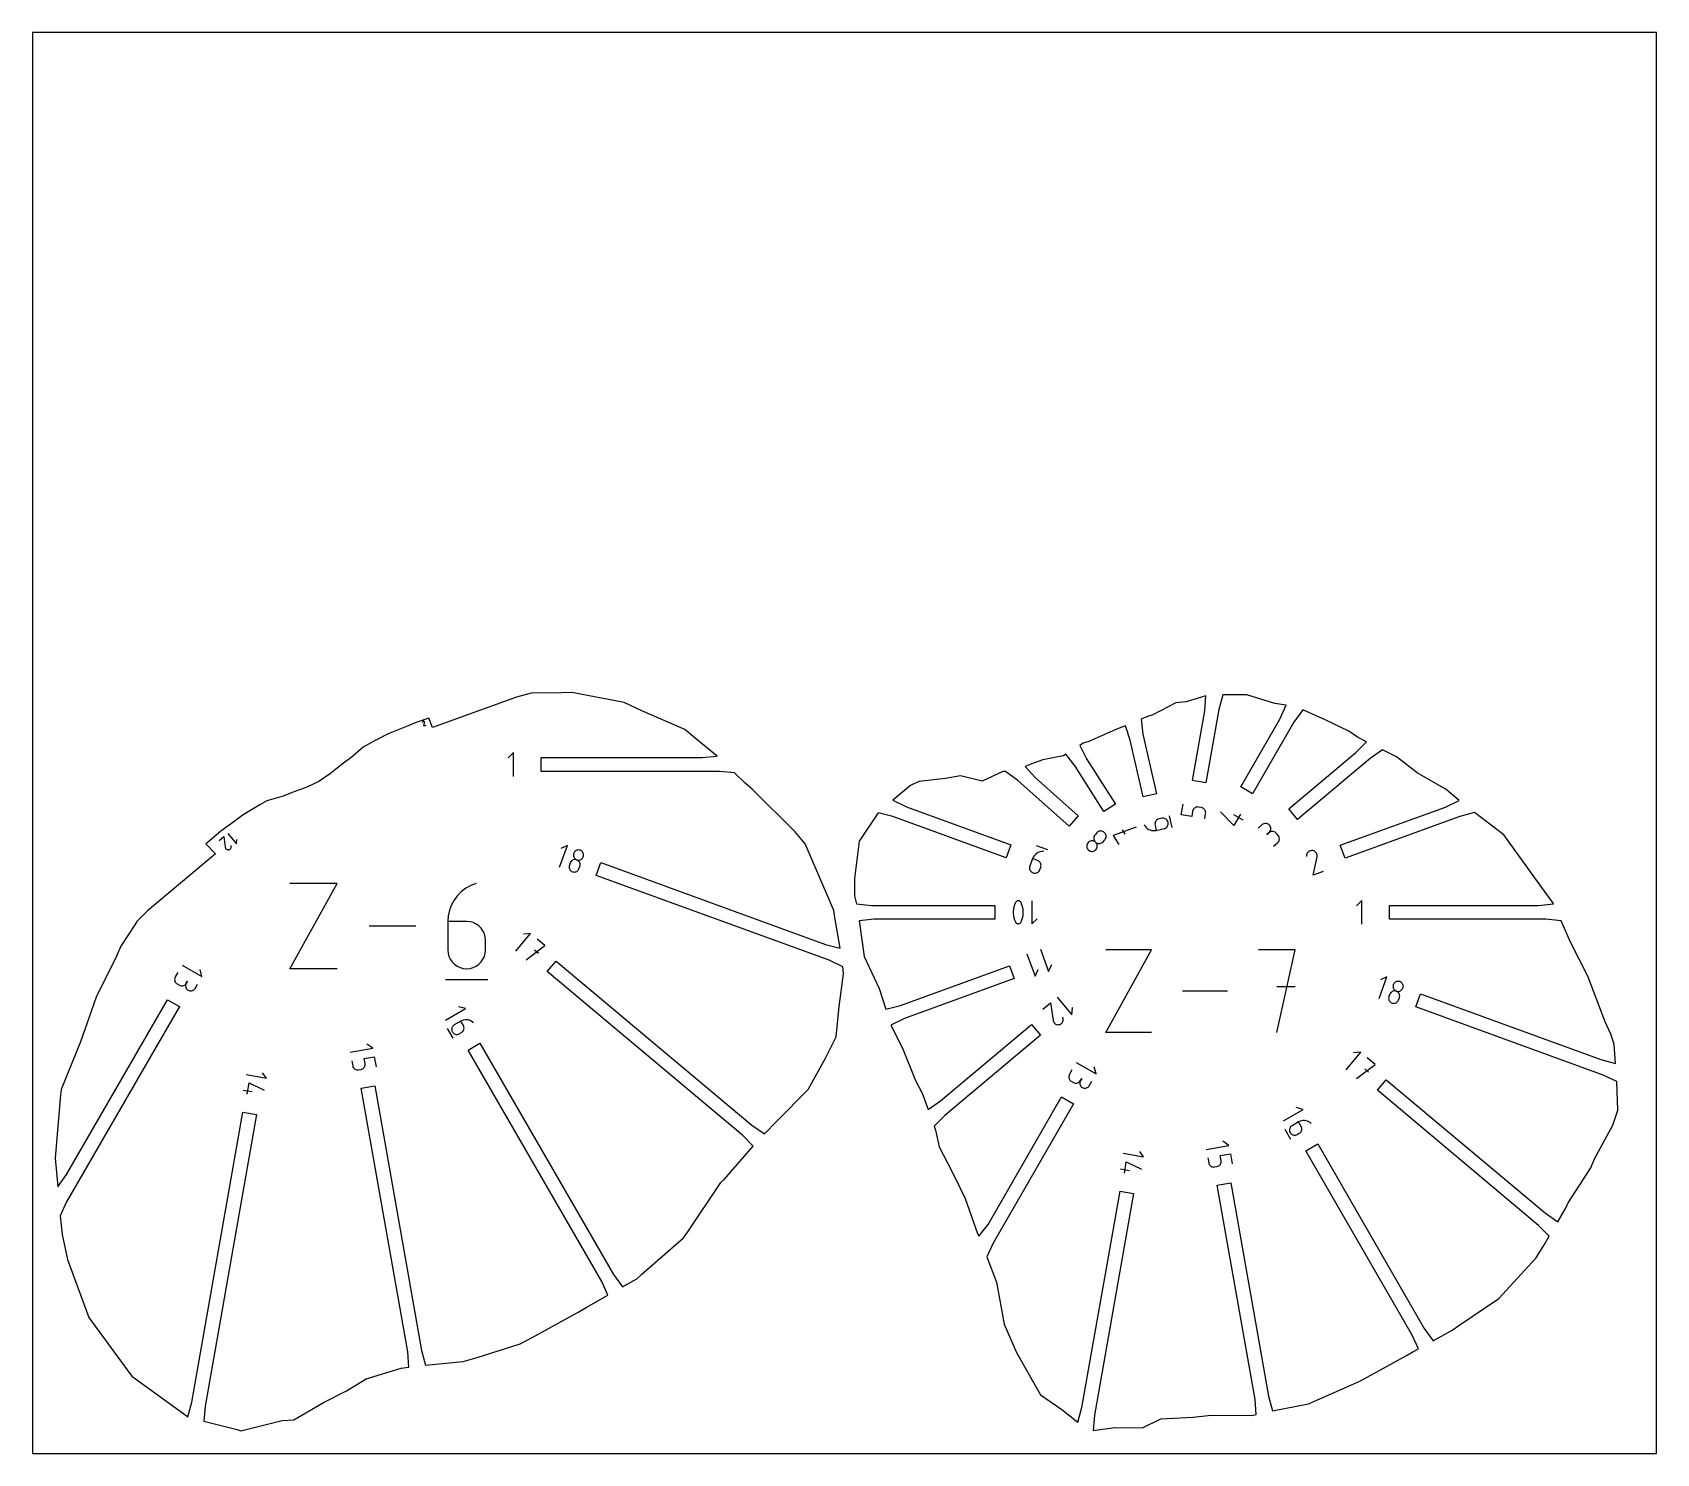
# Model space of a CAD drawing. Extents: x 0 to 480, y 0 to 420.
import ezdxf

# ---------------------------------------------------------------- set-up
doc = ezdxf.new("R2010")
doc.units = 0

msp = doc.modelspace()

# ---------------------------------------------------------------- linework, layer by layer
at = {"layer": 'annotation', "color": 1}
for p, q in [((115.23543, 216.198158), (115.223727, 216.10966)), ((115.25032, 216.252993), (115.23543, 216.198158)), ((115.273982, 216.302856), (115.25032, 216.252993)), ((115.305399, 216.347047), (115.273982, 216.302856)), ((115.343554, 216.384864), (115.305399, 216.347047)), ((115.387432, 216.415607), (115.343554, 216.384864)), ((115.436014, 216.438577), (115.387432, 216.415607)), ((115.488284, 216.453072), (115.436014, 216.438577)), ((115.543226, 216.458392), (115.488284, 216.453072)), ((115.599824, 216.453838), (115.543226, 216.458392)), ((115.654427, 216.438819), (115.599824, 216.453838)), ((115.599824, 216.453838), (115.599824, 216.453838)), ((115.625992, 215.001852), (115.851943, 216.078988)), ((115.704162, 216.415051), (115.654427, 216.438819)), ((115.748294, 216.383548), (115.704162, 216.415051)), ((115.786087, 216.345327), (115.748294, 216.383548)), ((115.816807, 216.301402), (115.786087, 216.345327)), ((115.839719, 216.25279), (115.816807, 216.301402)), ((115.854087, 216.200507), (115.839719, 216.25279)), ((115.851943, 216.078988), (115.852302, 216.080032)), ((115.851943, 216.078988), (115.851943, 216.078988)), ((115.852302, 216.080032), (115.852631, 216.081074)), ((115.852631, 216.081074), (115.852933, 216.082121)), ((115.852933, 216.082121), (115.853208, 216.083183)), ((115.853208, 216.083183), (115.85346, 216.084266)), ((115.85346, 216.084266), (115.853688, 216.08538)), ((115.853688, 216.08538), (115.853895, 216.086533)), ((115.853895, 216.086533), (115.854083, 216.087733)), ((115.854083, 216.087733), (115.854253, 216.088989)), ((115.859177, 216.145568), (115.854087, 216.200507)), ((115.854253, 216.088989), (115.859177, 216.145568)), ((115.854253, 216.088989), (115.854253, 216.088989)), ((116.21656, 215.216802), (115.625992, 215.001852)), ((142.152053, 207.171726), (140.586615, 205.605846)), ((142.152053, 200.130126), (142.152053, 207.171726)), ((332.474484, 187.349154), (332.262617, 187.182768)), ((332.716408, 187.478236), (332.474484, 187.349154)), ((332.985099, 187.564759), (332.716408, 187.478236)), ((333.744908, 187.736452), (332.985099, 187.564759)), ((332.985099, 187.564759), (332.985099, 187.564759)), ((334.024829, 187.773898), (333.744908, 187.736452)), ((334.299106, 187.76146), (334.024829, 187.773898)), ((334.562446, 187.702457), (334.299106, 187.76146)), ((334.809558, 187.600204), (334.562446, 187.702457)), ((335.035151, 187.458018), (334.809558, 187.600204)), ((335.233933, 187.279215), (335.035151, 187.458018)), ((335.400613, 187.067113), (335.233933, 187.279215)), ((336.862868, 185.034037), (336.086844, 188.46825)), ((339.529955, 188.802797), (340.073012, 191.882629)), ((342.618049, 188.258283), (339.529955, 188.802797)), ((342.889578, 189.798199), (342.618049, 188.258283)), ((342.963048, 190.07034), (342.889578, 189.798199)), ((343.08024, 190.318135), (342.963048, 190.07034)), ((343.236082, 190.537964), (343.08024, 190.318135)), ((343.425505, 190.726209), (343.236082, 190.537964)), ((343.643436, 190.879248), (343.425505, 190.726209)), ((343.884807, 190.993463), (343.643436, 190.879248)), ((344.144547, 191.065235), (343.884807, 190.993463)), ((344.417584, 191.090943), (344.144547, 191.065235)), ((344.698848, 191.066969), (344.417584, 191.090943)), ((345.465979, 190.931703), (344.698848, 191.066969)), ((344.698848, 191.066969), (344.698848, 191.066969)), ((345.738613, 190.857996), (345.465979, 190.931703)), ((345.986744, 190.740354), (345.738613, 190.857996)), ((346.206784, 190.583936), (345.986744, 190.740354)), ((346.395144, 190.3939), (346.206784, 190.583936)), ((346.548234, 190.175403), (346.395144, 190.3939)), ((346.464577, 187.580036), (346.736106, 189.119952)), ((346.662464, 189.933602), (346.548234, 190.175403)), ((346.734246, 189.673654), (346.662464, 189.933602)), ((346.75999, 189.400719), (346.734246, 189.673654)), ((346.736106, 189.119952), (346.75999, 189.400719)), ((346.736106, 189.119952), (346.736106, 189.119952)), ((355.076274, 185.588562), (351.11451, 189.67891)), ((357.031195, 188.974584), (355.076274, 185.588562)), ((357.800913, 187.1769), (355.092555, 188.740571)), ((57.697709, 183.297216), (60.305029, 180.189934)), ((313.780574, 182.417272), (313.704691, 182.158206)), ((313.90252, 182.663305), (313.780574, 182.417272)), ((314.0709, 182.890041), (313.90252, 182.663305)), ((314.589336, 183.471429), (314.0709, 182.890041)), ((314.0709, 182.890041), (314.0709, 182.890041)), ((314.795299, 183.664469), (314.589336, 183.471429)), ((315.025595, 183.813395), (314.795299, 183.664469)), ((315.273994, 183.917915), (315.025595, 183.813395)), ((315.534265, 183.977738), (315.273994, 183.917915)), ((315.800177, 183.992569), (315.534265, 183.977738)), ((316.065499, 183.962119), (315.800177, 183.992569)), ((316.324001, 183.886093), (316.065499, 183.962119)), ((316.569451, 183.7642), (316.324001, 183.886093)), ((316.795618, 183.596148), (316.569451, 183.7642)), ((316.988379, 183.390632), (316.795618, 183.596148)), ((316.795618, 183.596148), (316.795618, 183.596148)), ((317.137483, 183.160693), (316.988379, 183.390632)), ((317.242507, 182.912555), (317.137483, 183.160693)), ((317.303033, 182.65244), (317.242507, 182.912555)), ((317.318639, 182.386573), (317.303033, 182.65244)), ((326.19056, 185.110938), (319.408776, 182.652862)), ((319.408776, 182.652862), (321.089246, 180.010672)), ((322.054692, 184.335702), (322.894809, 183.014793)), ((328.575016, 185.770067), (328.575016, 185.770067)), ((328.575016, 185.770067), (328.837574, 185.37015)), ((328.837574, 185.37015), (329.148909, 185.019083)), ((329.148909, 185.019083), (329.502561, 184.719732)), ((329.502561, 184.719732), (329.89207, 184.474963)), ((329.89207, 184.474963), (330.310973, 184.287642)), ((330.310973, 184.287642), (330.752813, 184.160635)), ((330.752813, 184.160635), (331.211127, 184.096809)), ((331.211127, 184.096809), (331.679455, 184.099029)), ((331.679455, 184.099029), (332.151338, 184.170163)), ((331.781456, 186.249298), (331.769181, 185.975225)), ((331.769181, 185.975225), (331.806687, 185.695379)), ((331.840225, 186.512345), (331.781456, 186.249298)), ((331.806687, 185.695379), (332.151338, 184.170163)), ((331.9422, 186.759109), (331.840225, 186.512345)), ((332.084093, 186.984335), (331.9422, 186.759109)), ((332.262617, 187.182768), (332.084093, 186.984335)), ((332.151338, 184.170163), (334.434209, 184.68602)), ((334.434209, 184.68602), (334.703017, 184.772644)), ((334.434209, 184.68602), (334.434209, 184.68602)), ((334.703017, 184.772644), (334.945257, 184.901984)), ((334.945257, 184.901984), (335.157588, 185.068716)), ((335.157588, 185.068716), (335.336672, 185.267518)), ((335.336672, 185.267518), (335.479168, 185.493067)), ((335.529898, 186.825028), (335.400613, 187.067113)), ((335.479168, 185.493067), (335.581738, 185.74004)), ((335.616497, 186.556276), (335.529898, 186.825028)), ((335.581738, 185.74004), (335.641043, 186.003115)), ((335.653742, 186.276967), (335.616497, 186.556276)), ((335.616497, 186.556276), (335.616497, 186.556276)), ((335.641043, 186.003115), (335.653742, 186.276967)), ((363.45121, 185.880103), (362.253369, 184.874994)), ((363.682871, 186.041537), (363.45121, 185.880103)), ((363.932347, 186.15591), (363.682871, 186.041537)), ((364.193392, 186.22382), (363.932347, 186.15591)), ((364.459758, 186.245866), (364.193392, 186.22382)), ((364.725198, 186.222645), (364.459758, 186.245866)), ((364.983464, 186.154756), (364.725198, 186.222645)), ((365.461428, 183.484419), (364.861661, 182.981155)), ((364.861661, 182.981155), (365.461428, 183.484419)), ((365.228308, 186.042797), (364.983464, 186.154756)), ((365.453483, 185.887366), (365.228308, 186.042797)), ((365.652742, 185.689061), (365.453483, 185.887366)), ((365.461428, 183.484419), (365.660633, 183.684532)), ((365.693088, 183.645853), (365.461428, 183.484419)), ((365.461428, 183.484419), (365.461428, 183.484419)), ((365.814278, 185.457387), (365.652742, 185.689061)), ((365.652742, 185.689061), (365.652742, 185.689061)), ((365.660633, 183.684532), (365.816562, 183.91039)), ((365.942565, 183.760226), (365.693088, 183.645853)), ((365.928904, 185.207858), (365.814278, 185.457387)), ((365.816562, 183.91039), (365.928697, 184.155765)), ((365.928697, 184.155765), (365.996518, 184.414428)), ((365.99714, 184.946703), (365.928904, 185.207858)), ((366.20361, 183.828137), (365.942565, 183.760226)), ((365.996518, 184.414428), (366.019505, 184.68015)), ((366.019505, 184.68015), (365.99714, 184.946703)), ((366.469976, 183.850182), (366.20361, 183.828137)), ((366.735415, 183.826961), (366.469976, 183.850182)), ((366.993681, 183.759072), (366.735415, 183.826961)), ((367.238525, 183.647113), (366.993681, 183.759072)), ((367.4637, 183.491682), (367.238525, 183.647113)), ((367.662959, 183.293377), (367.4637, 183.491682)), ((368.166223, 182.693611), (367.662959, 183.293377)), ((367.662959, 183.293377), (367.662959, 183.293377)), ((368.326989, 182.462855), (368.166223, 182.693611)), ((368.440997, 182.214063), (368.326989, 182.462855)), ((55.152301, 181.161408), (56.53232, 182.319381)), ((56.53232, 182.319381), (56.979708, 179.196497)), ((56.979708, 179.196497), (56.979708, 179.196497)), ((56.979708, 179.196497), (56.979767, 179.193331)), ((56.979767, 179.193331), (56.979901, 179.190202)), ((56.979901, 179.190202), (56.980115, 179.187085)), ((56.980115, 179.187085), (56.980413, 179.183957)), ((56.980413, 179.183957), (56.980799, 179.180793)), ((56.980799, 179.180793), (56.981275, 179.177568)), ((56.981275, 179.177568), (56.981847, 179.17426)), ((56.981847, 179.17426), (56.982518, 179.170843)), ((56.982518, 179.170843), (56.983292, 179.167294)), ((56.983292, 179.167294), (56.983292, 179.167294)), ((56.983292, 179.167294), (57.025499, 179.010065)), ((57.025499, 179.010065), (57.09307, 178.867072)), ((57.09307, 178.867072), (57.18303, 178.740328)), ((57.18303, 178.740328), (57.292403, 178.63185)), ((57.292403, 178.63185), (57.418213, 178.543652)), ((57.418213, 178.543652), (57.557485, 178.477751)), ((57.557485, 178.477751), (57.707243, 178.436161)), ((57.707243, 178.436161), (57.864511, 178.420899)), ((57.864511, 178.420899), (58.026315, 178.433978)), ((58.026315, 178.433978), (58.18323, 178.477197)), ((58.026315, 178.433978), (58.026315, 178.433978)), ((58.18323, 178.477197), (58.326005, 178.545393)), ((58.326005, 178.545393), (58.45259, 178.635682)), ((58.45259, 178.635682), (58.560932, 178.745182)), ((58.560932, 178.745182), (58.648978, 178.871009)), ((58.648978, 178.871009), (58.714678, 179.01028)), ((58.757178, 179.479924), (58.701938, 179.729773)), ((58.714678, 179.01028), (58.755979, 179.160112)), ((58.755979, 179.160112), (58.77083, 179.317621)), ((58.77083, 179.317621), (58.757178, 179.479924)), ((60.305029, 180.189934), (60.416013, 181.460558)), ((155.786419, 173.332158), (158.098964, 179.685822)), ((158.098964, 179.685822), (156.172209, 178.787031)), ((160.080476, 177.646357), (159.965758, 177.402006)), ((160.232739, 177.860506), (160.080476, 177.646357)), ((160.417064, 178.041874), (160.232739, 177.860506)), ((160.627973, 178.187887), (160.417064, 178.041874)), ((160.859986, 178.295965), (160.627973, 178.187887)), ((161.107622, 178.363531), (160.859986, 178.295965)), ((161.365401, 178.38801), (161.107622, 178.363531)), ((161.627843, 178.366823), (161.365401, 178.38801)), ((161.889468, 178.297393), (161.627843, 178.366823)), ((162.134513, 178.18241), (161.889468, 178.297393)), ((161.889468, 178.297393), (161.889468, 178.297393)), ((162.349174, 178.029945), (162.134513, 178.18241)), ((162.53091, 177.845497), (162.349174, 178.029945)), ((162.677179, 177.63456), (162.53091, 177.845497)), ((162.78544, 177.402633), (162.677179, 177.63456)), ((300.082293, 178.444879), (296.773824, 179.649063)), ((297.481341, 177.741887), (297.065392, 177.547182)), ((297.923651, 177.876848), (297.481341, 177.741887)), ((298.386376, 177.948124), (297.923651, 177.876848)), ((298.863565, 177.95177), (298.386376, 177.948124)), ((298.863565, 177.95177), (298.863565, 177.95177)), ((311.622653, 179.823354), (311.592787, 179.557881)), ((311.592787, 179.557881), (311.608124, 179.291766)), ((311.608124, 179.291766), (311.668324, 179.031308)), ((311.698063, 180.08189), (311.622653, 179.823354)), ((311.668324, 179.031308), (311.773048, 178.782805)), ((311.819355, 180.32719), (311.698063, 180.08189)), ((311.773048, 178.782805), (311.921955, 178.552554)), ((311.98687, 180.552956), (311.819355, 180.32719)), ((311.921955, 178.552554), (312.114706, 178.346852)), ((312.192934, 180.746109), (311.98687, 180.552956)), ((311.98687, 180.552956), (311.98687, 180.552956)), ((312.114706, 178.346852), (312.114706, 178.346852)), ((312.114706, 178.346852), (312.341058, 178.178831)), ((312.4235, 180.895338), (312.192934, 180.746109)), ((312.341058, 178.178831), (312.586796, 178.057168)), ((312.67229, 181.000297), (312.4235, 180.895338)), ((312.586796, 178.057168), (312.845625, 177.981483)), ((312.933025, 181.060639), (312.67229, 181.000297)), ((312.845625, 177.981483), (313.111251, 177.951395)), ((313.199425, 181.076018), (312.933025, 181.060639)), ((313.111251, 177.951395), (313.377377, 177.966522)), ((313.46521, 181.046088), (313.199425, 181.076018)), ((313.377377, 177.966522), (313.63771, 178.026484)), ((313.724103, 180.9705), (313.46521, 181.046088)), ((313.63771, 178.026484), (313.885953, 178.130901)), ((313.704691, 182.158206), (313.674505, 181.892372)), ((313.674505, 181.892372), (313.689644, 181.626037)), ((313.689644, 181.626037), (313.749742, 181.365464)), ((313.969823, 180.848911), (313.724103, 180.9705)), ((313.749742, 181.365464), (313.854428, 181.116918)), ((313.854428, 181.116918), (314.003334, 180.886666)), ((313.885953, 178.130901), (314.115811, 178.27939)), ((314.196091, 180.680971), (313.969823, 180.848911)), ((314.003334, 180.886666), (314.196091, 180.680971)), ((314.115811, 178.27939), (314.320989, 178.471571)), ((314.196091, 180.680971), (314.196091, 180.680971)), ((314.196091, 180.680971), (314.422446, 180.512954)), ((314.388752, 180.475342), (314.196091, 180.680971)), ((314.196091, 180.680971), (314.196091, 180.680971)), ((314.320989, 178.471571), (314.489368, 178.698328)), ((314.320989, 178.471571), (314.320989, 178.471571)), ((314.537585, 180.245101), (314.388752, 180.475342)), ((314.422446, 180.512954), (314.66821, 180.39132)), ((314.489368, 178.698328), (314.611314, 178.944416)), ((314.642218, 179.996524), (314.537585, 180.245101)), ((314.611314, 178.944416), (314.6872, 179.203558)), ((314.70228, 179.735889), (314.642218, 179.996524)), ((314.66821, 180.39132), (314.927108, 180.315712)), ((314.6872, 179.203558), (314.717398, 179.469475)), ((314.717398, 179.469475), (314.70228, 179.735889)), ((314.927108, 180.315712), (315.192868, 180.285774)), ((315.192868, 180.285774), (315.459216, 180.30115)), ((315.459216, 180.30115), (315.719879, 180.361482)), ((315.719879, 180.361482), (315.968582, 180.466415)), ((315.968582, 180.466415), (316.199053, 180.615592)), ((316.199053, 180.615592), (316.405019, 180.808656)), ((316.405019, 180.808656), (316.923455, 181.390044)), ((316.923455, 181.390044), (317.091733, 181.616688)), ((316.923455, 181.390044), (316.923455, 181.390044)), ((317.091733, 181.616688), (317.213409, 181.862473)), ((317.213409, 181.862473), (317.288904, 182.121176)), ((317.288904, 182.121176), (317.318639, 182.386573)), ((366.774229, 179.487243), (367.97207, 180.492351)), ((367.97207, 180.492351), (368.171289, 180.692449)), ((367.97207, 180.492351), (367.97207, 180.492351)), ((368.171289, 180.692449), (368.327269, 180.918246)), ((368.327269, 180.918246), (368.439508, 181.163497)), ((368.439508, 181.163497), (368.507503, 181.421952)), ((368.50875, 181.953483), (368.440997, 182.214063)), ((368.507503, 181.421952), (368.530751, 181.687363)), ((368.530751, 181.687363), (368.50875, 181.953483)), ((376.943665, 177.649257), (376.78733, 177.42936)), ((377.133531, 177.837439), (376.943665, 177.649257)), ((377.351869, 177.990422), (377.133531, 177.837439)), ((377.593619, 178.104721), (377.351869, 177.990422)), ((377.853724, 178.176851), (377.593619, 178.104721)), ((378.127122, 178.203326), (377.853724, 178.176851)), ((378.408757, 178.180661), (378.127122, 178.203326)), ((378.68047, 178.105929), (378.408757, 178.180661)), ((378.408757, 178.180661), (378.408757, 178.180661)), ((378.927959, 177.987655), (378.68047, 178.105929)), ((379.147564, 177.830893), (378.927959, 177.987655)), ((379.335628, 177.640698), (379.147564, 177.830893)), ((379.488494, 177.422124), (379.335628, 177.640698)), ((158.61202, 173.611764), (158.590837, 173.349275)), ((158.590837, 173.349275), (158.61544, 173.091677)), ((158.681575, 173.873742), (158.61202, 173.611764)), ((158.61544, 173.091677), (158.683241, 172.844371)), ((158.937396, 174.576606), (158.681575, 173.873742)), ((158.681575, 173.873742), (158.681575, 173.873742)), ((158.683241, 172.844371), (158.791654, 172.61276)), ((159.052503, 174.822024), (158.937396, 174.576606)), ((159.205068, 175.037004), (159.052503, 174.822024)), ((159.389621, 175.218998), (159.205068, 175.037004)), ((159.600693, 175.365457), (159.389621, 175.218998)), ((159.832815, 175.473835), (159.600693, 175.365457)), ((160.080517, 175.541584), (159.832815, 175.473835)), ((159.896153, 177.139892), (159.874837, 176.877036)), ((159.874837, 176.877036), (159.899247, 176.618908)), ((159.965758, 177.402006), (159.896153, 177.139892)), ((159.899247, 176.618908), (159.96682, 176.370973)), ((159.965758, 177.402006), (159.965758, 177.402006)), ((159.96682, 176.370973), (160.074992, 176.138701)), ((160.074992, 176.138701), (160.2212, 175.927558)), ((160.33833, 175.566156), (160.080517, 175.541584)), ((160.2212, 175.927558), (160.402882, 175.743011)), ((160.600784, 175.545003), (160.33833, 175.566156)), ((160.402882, 175.743011), (160.617473, 175.590529)), ((160.862412, 175.475578), (160.600784, 175.545003)), ((160.617473, 175.590529), (160.862412, 175.475578)), ((161.10746, 175.360603), (160.862412, 175.475578)), ((160.862412, 175.475578), (160.862412, 175.475578)), ((160.862412, 175.475578), (160.862412, 175.475578)), ((160.862412, 175.475578), (161.123934, 175.406192)), ((161.32212, 175.208137), (161.10746, 175.360603)), ((161.123934, 175.406192), (161.386334, 175.385064)), ((161.503838, 175.023638), (161.32212, 175.208137)), ((161.386334, 175.385064), (161.644135, 175.409652)), ((161.388275, 172.60129), (161.503389, 172.846685)), ((161.503389, 172.846685), (161.75921, 173.549549)), ((161.650056, 174.812562), (161.503838, 175.023638)), ((161.644135, 175.409652), (161.891857, 175.477416)), ((161.758219, 174.580368), (161.650056, 174.812562)), ((161.825772, 174.332512), (161.758219, 174.580368)), ((161.75921, 173.549549), (161.828823, 173.811645)), ((161.75921, 173.549549), (161.75921, 173.549549)), ((161.850159, 174.074452), (161.825772, 174.332512)), ((161.828823, 173.811645), (161.850159, 174.074452)), ((161.891857, 175.477416), (162.124024, 175.585815)), ((162.124024, 175.585815), (162.335156, 175.732309)), ((162.335156, 175.732309), (162.519777, 175.914357)), ((162.519777, 175.914357), (162.672409, 176.129417)), ((162.672409, 176.129417), (162.787572, 176.37495)), ((162.853151, 177.155212), (162.78544, 177.402633)), ((162.787572, 176.37495), (162.856758, 176.635873)), ((162.787572, 176.37495), (162.787572, 176.37495)), ((162.877771, 176.897793), (162.853151, 177.155212)), ((162.856758, 176.635873), (162.877771, 176.897793)), ((294.713523, 173.335763), (294.691153, 173.062078)), ((294.691153, 173.062078), (294.716352, 172.793334)), ((294.78608, 173.608714), (294.713523, 173.335763)), ((295.589272, 175.815467), (294.78608, 173.608714)), ((294.78608, 173.608714), (294.78608, 173.608714)), ((295.784185, 176.249761), (295.589272, 175.815467)), ((297.058643, 175.280659), (295.589272, 175.815467)), ((296.035201, 176.644022), (295.784185, 176.249761)), ((296.336374, 176.994307), (296.035201, 176.644022)), ((296.681753, 177.296674), (296.336374, 176.994307)), ((297.065392, 177.547182), (296.681753, 177.296674)), ((297.313736, 175.16096), (297.058643, 175.280659)), ((297.537233, 175.002198), (297.313736, 175.16096)), ((297.726463, 174.810059), (297.537233, 175.002198)), ((297.724821, 172.539099), (297.992602, 173.274822)), ((297.878754, 174.590232), (297.726463, 174.810059)), ((297.991433, 174.348404), (297.878754, 174.590232)), ((298.06183, 174.090262), (297.991433, 174.348404)), ((297.992602, 173.274822), (298.065086, 173.547783)), ((297.992602, 173.274822), (297.992602, 173.274822)), ((298.087271, 173.821492), (298.06183, 174.090262)), ((298.065086, 173.547783), (298.087271, 173.821492)), ((376.59549, 176.908367), (376.537255, 176.467993)), ((376.669585, 177.181235), (376.59549, 176.908367)), ((376.78733, 177.42936), (376.669585, 177.181235)), ((378.538972, 170.955409), (379.663335, 176.315363)), ((379.602505, 177.180225), (379.488494, 177.422124)), ((379.674002, 176.920057), (379.602505, 177.180225)), ((379.663335, 176.315363), (379.665119, 176.320562)), ((379.663335, 176.315363), (379.663335, 176.315363)), ((379.665119, 176.320562), (379.666757, 176.325746)), ((379.666757, 176.325746), (379.668258, 176.330957)), ((379.668258, 176.330957), (379.66963, 176.336238)), ((379.66963, 176.336238), (379.67088, 176.341628)), ((379.67088, 176.341628), (379.672017, 176.347171)), ((379.672017, 176.347171), (379.673048, 176.352908)), ((379.673048, 176.352908), (379.673982, 176.35888)), ((379.673982, 176.35888), (379.674827, 176.365129)), ((379.699328, 176.646674), (379.674002, 176.920057)), ((379.674827, 176.365129), (379.699328, 176.646674)), ((379.674827, 176.365129), (379.674827, 176.365129)), ((76.105718, 143.28896), (90.083315, 168.462527)), ((90.083315, 168.462527), (76.105718, 168.462527)), ((131.124942, 168.462527), (129.523522, 167.862091)), ((131.124942, 168.462527), (131.124942, 168.462527)), ((158.791654, 172.61276), (158.938091, 172.402245)), ((158.938091, 172.402245), (159.119966, 172.218228)), ((159.119966, 172.218228), (159.334691, 172.066112)), ((159.334691, 172.066112), (159.579679, 171.951299)), ((159.579679, 171.951299), (159.579679, 171.951299)), ((159.579679, 171.951299), (159.841151, 171.881776)), ((159.841151, 171.881776), (160.103418, 171.860281)), ((160.103418, 171.860281), (160.361026, 171.884339)), ((160.361026, 171.884339), (160.608519, 171.951475)), ((160.608519, 171.951475), (160.840445, 172.059213)), ((160.840445, 172.059213), (161.051349, 172.205078)), ((161.051349, 172.205078), (161.235777, 172.386596)), ((161.235777, 172.386596), (161.388275, 172.60129)), ((294.716352, 172.793334), (294.786503, 172.535207)), ((294.786503, 172.535207), (294.898986, 172.293372)), ((294.898986, 172.293372), (295.051185, 172.073504)), ((295.051185, 172.073504), (295.24048, 171.88128)), ((295.24048, 171.88128), (295.464254, 171.722373)), ((295.464254, 171.722373), (295.719888, 171.602461)), ((295.719888, 171.602461), (295.719888, 171.602461)), ((295.719888, 171.602461), (295.992247, 171.5302)), ((295.992247, 171.5302), (296.26552, 171.508196)), ((296.26552, 171.508196), (296.534003, 171.533803)), ((296.534003, 171.533803), (296.79199, 171.604375)), ((296.79199, 171.604375), (297.033777, 171.717266)), ((297.033777, 171.717266), (297.253659, 171.86983)), ((297.253659, 171.86983), (297.44593, 172.059421)), ((297.44593, 172.059421), (297.604885, 172.283393)), ((297.604885, 172.283393), (297.724821, 172.539099)), ((381.477713, 172.025023), (378.538972, 170.955409)), ((124.587762, 163.577239), (123.796729, 162.136597)), ((125.571044, 164.890379), (124.587762, 163.577239)), ((126.731487, 166.055748), (125.571044, 164.890379)), ((128.054008, 167.053074), (126.731487, 166.055748)), ((129.523522, 167.862091), (128.054008, 167.053074)), ((290.970592, 163.261675), (290.829514, 163.184378)), ((291.122242, 163.314126), (290.970592, 163.261675)), ((291.280816, 163.340539), (291.122242, 163.314126)), ((291.442662, 163.339721), (291.280816, 163.340539)), ((291.604131, 163.310481), (291.442662, 163.339721)), ((291.761572, 163.251625), (291.604131, 163.310481)), ((291.761572, 163.251625), (291.761572, 163.251625)), ((291.824466, 163.218063), (291.761572, 163.251625)), ((291.884182, 163.180367), (291.824466, 163.218063)), ((295.389798, 163.340979), (295.389798, 156.566784)), ((392.907997, 163.474682), (391.342559, 161.908802)), ((392.907997, 156.433082), (392.907997, 163.474682)), ((122.851745, 158.953882), (122.727965, 157.252349)), ((123.213028, 160.588721), (122.851745, 158.953882)), ((123.796729, 162.136597), (123.213028, 160.588721)), ((289.919123, 160.934967), (289.853889, 160.286182)), ((289.853889, 160.286182), (289.853889, 159.634751)), ((289.853889, 159.634751), (289.919123, 158.985684)), ((290.04959, 161.576094), (289.919123, 160.934967)), ((289.919123, 158.985684), (290.04959, 158.34399)), ((290.245291, 162.204553), (290.04959, 161.576094)), ((290.506226, 162.815334), (290.245291, 162.204553)), ((290.593681, 162.960015), (290.506226, 162.815334)), ((290.506226, 162.815334), (290.506226, 162.815334)), ((290.702661, 163.083427), (290.593681, 162.960015)), ((290.829514, 163.184378), (290.702661, 163.083427)), ((291.940563, 163.138717), (291.884182, 163.180367)), ((291.99345, 163.093291), (291.940563, 163.138717)), ((292.042688, 163.044267), (291.99345, 163.093291)), ((292.088117, 162.991824), (292.042688, 163.044267)), ((292.129582, 162.936139), (292.088117, 162.991824)), ((292.166924, 162.877391), (292.129582, 162.936139)), ((292.199987, 162.815759), (292.166924, 162.877391)), ((292.459663, 162.203719), (292.199987, 162.815759)), ((292.199987, 162.815759), (292.199987, 162.815759)), ((292.654419, 161.574316), (292.459663, 162.203719)), ((292.784257, 160.932559), (292.654419, 161.574316)), ((292.654419, 158.342212), (292.784257, 158.983276)), ((292.849176, 160.28346), (292.784257, 160.932559)), ((292.784257, 158.983276), (292.849176, 159.632029)), ((292.849176, 159.632029), (292.849176, 160.28346)), ((113.290246, 155.875744), (99.52577, 155.875744)), ((122.727965, 157.252349), (122.727965, 148.885366)), ((128.318057, 157.252349), (122.727965, 157.252349)), ((129.323448, 157.162626), (128.318057, 157.252349)), ((130.269486, 156.903862), (129.323448, 157.162626)), ((131.140437, 156.491661), (130.269486, 156.903862)), ((131.920565, 155.941628), (131.140437, 156.491661)), ((132.594135, 155.269367), (131.920565, 155.941628)), ((133.145414, 154.490485), (132.594135, 155.269367)), ((133.558665, 153.620584), (133.145414, 154.490485)), ((133.818155, 152.675271), (133.558665, 153.620584)), ((142.857676, 148.485622), (147.201485, 153.662371)), ((147.201485, 153.662371), (145.08467, 153.476873)), ((290.04959, 158.34399), (290.245291, 157.714681)), ((290.245291, 157.714681), (290.506226, 157.102767)), ((290.506226, 157.102767), (290.506226, 157.102767)), ((290.506226, 157.102767), (290.539409, 157.041012)), ((290.539409, 157.041012), (290.577029, 156.98197)), ((290.577029, 156.98197), (290.618803, 156.925931)), ((290.618803, 156.925931), (290.664448, 156.873186)), ((290.664448, 156.873186), (290.71368, 156.824026)), ((290.71368, 156.824026), (290.766216, 156.778739)), ((290.766216, 156.778739), (290.821773, 156.737616)), ((290.821773, 156.737616), (290.880068, 156.700948)), ((290.880068, 156.700948), (290.940817, 156.669025)), ((290.940817, 156.669025), (290.940817, 156.669025)), ((290.940817, 156.669025), (291.099508, 156.608894)), ((291.099508, 156.608894), (291.261923, 156.578654)), ((291.261923, 156.578654), (291.424453, 156.577106)), ((291.424453, 156.577106), (291.583489, 156.603051)), ((291.583489, 156.603051), (291.735425, 156.655289)), ((291.735425, 156.655289), (291.876651, 156.732622)), ((291.876651, 156.732622), (292.003559, 156.833849)), ((292.003559, 156.833849), (292.11254, 156.957772)), ((292.11254, 156.957772), (292.199987, 157.103192)), ((292.199987, 157.103192), (292.459663, 157.713847)), ((292.199987, 157.103192), (292.199987, 157.103192)), ((292.459663, 157.713847), (292.654419, 158.342212)), ((295.389798, 156.566784), (296.895788, 158.0732)), ((122.727965, 148.885366), (122.727965, 148.885366)), ((122.727965, 148.885366), (122.818218, 147.879759)), ((133.908148, 151.670151), (133.818155, 152.675271)), ((133.818155, 147.879759), (133.908148, 148.885366)), ((133.908148, 148.885366), (133.908148, 151.670151)), ((133.908148, 151.670151), (133.908148, 151.670151)), ((145.949815, 145.89101), (151.444481, 150.102075)), ((151.444481, 150.102075), (149.142441, 152.033716)), ((297.889161, 149.094853), (300.29753, 142.477914)), ((317.194253, 124.451506), (330.729231, 148.827919)), ((330.729231, 148.827919), (317.194253, 148.827919)), ((373.179287, 148.827919), (362.339381, 148.827919)), ((367.760099, 124.451506), (373.179287, 148.827919)), ((44.223707, 144.339588), (50.079276, 140.958874)), ((122.818218, 147.879759), (123.078358, 146.93314)), ((123.078358, 146.93314), (123.492454, 146.061349)), ((123.492454, 146.061349), (124.044577, 145.280225)), ((124.044577, 145.280225), (124.718797, 144.605606)), ((124.718797, 144.605606), (125.499185, 144.053332)), ((125.499185, 144.053332), (126.36981, 143.63924)), ((130.269486, 143.63924), (131.140437, 144.053332)), ((131.140437, 144.053332), (131.920565, 144.605606)), ((131.920565, 144.605606), (132.594135, 145.280225)), ((132.594135, 145.280225), (133.145414, 146.061349)), ((133.145414, 146.061349), (133.558665, 146.93314)), ((133.558665, 146.93314), (133.818155, 147.879759)), ((149.510116, 147.796788), (148.359258, 148.762473)), ((293.936778, 147.656304), (296.345147, 141.039364)), ((300.29753, 142.477914), (301.232998, 144.48477)), ((42.024873, 140.34259), (42.004143, 140.084439)), ((42.004143, 140.084439), (42.02767, 139.828904)), ((42.09146, 140.597554), (42.024873, 140.34259)), ((42.02767, 139.828904), (42.093857, 139.581787)), ((42.205501, 140.843528), (42.09146, 140.597554)), ((42.093857, 139.581787), (42.201106, 139.348891)), ((42.201106, 139.348891), (42.347817, 139.13602)), ((42.956229, 142.143828), (42.205501, 140.843528)), ((42.205501, 140.843528), (42.205501, 140.843528)), ((45.453495, 138.968298), (45.829389, 139.619366)), ((45.829389, 139.619366), (45.453495, 138.968298)), ((50.079276, 140.958874), (49.528717, 143.01243)), ((90.083315, 143.28896), (76.105718, 143.28896)), ((122.027822, 140.142265), (134.614606, 140.142265)), ((126.36981, 143.63924), (127.314744, 143.37917)), ((127.314744, 143.37917), (128.318057, 143.28896)), ((128.318057, 143.28896), (129.323448, 143.37917)), ((128.318057, 143.28896), (128.318057, 143.28896)), ((129.323448, 143.37917), (130.269486, 143.63924)), ((296.345147, 141.039364), (297.280615, 143.046221)), ((398.028094, 134.514396), (400.340638, 140.86806)), ((400.340638, 140.86806), (398.413884, 139.969269)), ((402.658739, 139.224112), (402.474413, 139.042743)), ((402.869648, 139.370124), (402.658739, 139.224112)), ((403.10166, 139.478202), (402.869648, 139.370124)), ((403.349296, 139.545769), (403.10166, 139.478202)), ((403.607075, 139.570247), (403.349296, 139.545769)), ((403.869517, 139.54906), (403.607075, 139.570247)), ((404.131143, 139.47963), (403.869517, 139.54906)), ((404.376188, 139.364647), (404.131143, 139.47963)), ((404.131143, 139.47963), (404.131143, 139.47963)), ((404.590849, 139.212183), (404.376188, 139.364647)), ((404.772585, 139.027734), (404.590849, 139.212183)), ((42.347817, 139.13602), (42.532393, 138.948976)), ((42.532393, 138.948976), (42.753236, 138.793561)), ((42.753236, 138.793561), (43.404304, 138.417667)), ((43.404304, 138.417667), (43.404304, 138.417667)), ((43.404304, 138.417667), (43.649221, 138.304175)), ((43.649221, 138.304175), (43.903443, 138.237879)), ((43.903443, 138.237879), (44.161136, 138.217267)), ((44.161136, 138.217267), (44.416466, 138.240828)), ((44.416466, 138.240828), (44.663599, 138.30705)), ((44.663599, 138.30705), (44.896702, 138.414419)), ((44.896702, 138.414419), (45.109941, 138.561425)), ((45.109941, 138.561425), (45.297484, 138.746556)), ((45.272949, 138.467313), (45.252354, 138.209084)), ((45.252354, 138.209084), (45.276107, 137.953418)), ((45.339471, 138.722314), (45.272949, 138.467313)), ((45.276107, 137.953418), (45.342632, 137.706106)), ((45.297484, 138.746556), (45.453495, 138.968298)), ((45.453495, 138.968298), (45.339471, 138.722314)), ((45.342632, 137.706106), (45.450351, 137.472939)), ((45.450351, 137.472939), (45.597687, 137.259707)), ((45.453495, 138.968298), (45.453495, 138.968298)), ((45.597687, 137.259707), (45.783063, 137.072201)), ((45.783063, 137.072201), (46.004902, 136.916211)), ((46.004902, 136.916211), (46.004902, 136.916211)), ((46.004902, 136.916211), (46.24982, 136.802719)), ((46.24982, 136.802719), (46.504041, 136.736423)), ((46.504041, 136.736423), (46.761734, 136.715811)), ((46.761734, 136.715811), (47.017064, 136.739372)), ((47.017064, 136.739372), (47.264197, 136.805594)), ((47.264197, 136.805594), (47.4973, 136.912963)), ((47.4973, 136.912963), (47.71054, 137.059969)), ((47.71054, 137.059969), (47.898082, 137.2451)), ((47.898082, 137.2451), (48.054093, 137.466842)), ((48.054093, 137.466842), (48.804821, 138.767141)), ((302.863886, 134.868457), (307.209419, 129.689653)), ((353.201284, 136.639712), (339.872678, 136.639712)), ((373.179287, 137.972726), (367.760099, 137.972726)), ((400.853694, 134.794002), (400.832512, 134.531513)), ((400.832512, 134.531513), (400.857115, 134.273914)), ((400.923249, 135.05598), (400.853694, 134.794002)), ((401.179071, 135.758843), (400.923249, 135.05598)), ((400.923249, 135.05598), (400.923249, 135.05598)), ((401.294178, 136.004262), (401.179071, 135.758843)), ((401.446743, 136.219242), (401.294178, 136.004262)), ((401.631296, 136.401235), (401.446743, 136.219242)), ((401.842368, 136.547695), (401.631296, 136.401235)), ((402.074489, 136.656073), (401.842368, 136.547695)), ((402.322191, 136.723822), (402.074489, 136.656073)), ((402.137828, 138.322129), (402.116512, 138.059274)), ((402.116512, 138.059274), (402.140922, 137.801146)), ((402.207432, 138.584244), (402.137828, 138.322129)), ((402.140922, 137.801146), (402.208494, 137.553211)), ((402.322151, 138.828595), (402.207432, 138.584244)), ((402.207432, 138.584244), (402.207432, 138.584244)), ((402.208494, 137.553211), (402.316666, 137.320939)), ((402.316666, 137.320939), (402.462875, 137.109795)), ((402.474413, 139.042743), (402.322151, 138.828595)), ((402.580004, 136.748394), (402.322191, 136.723822)), ((402.462875, 137.109795), (402.644556, 136.925249)), ((402.842459, 136.727241), (402.580004, 136.748394)), ((402.644556, 136.925249), (402.859148, 136.772766)), ((403.104086, 136.657816), (402.842459, 136.727241)), ((402.859148, 136.772766), (403.104086, 136.657816)), ((403.349134, 136.542841), (403.104086, 136.657816)), ((403.104086, 136.657816), (403.104086, 136.657816)), ((403.104086, 136.657816), (403.104086, 136.657816)), ((403.104086, 136.657816), (403.365609, 136.58843)), ((403.563795, 136.390375), (403.349134, 136.542841)), ((403.365609, 136.58843), (403.628009, 136.567301)), ((403.745512, 136.205876), (403.563795, 136.390375)), ((403.628009, 136.567301), (403.885809, 136.591889)), ((403.745064, 134.028923), (404.000885, 134.731787)), ((403.89173, 135.9948), (403.745512, 136.205876)), ((403.885809, 136.591889), (404.133532, 136.659654)), ((403.999894, 135.762605), (403.89173, 135.9948)), ((404.067447, 135.514749), (403.999894, 135.762605)), ((404.000885, 134.731787), (404.070498, 134.993883)), ((404.000885, 134.731787), (404.000885, 134.731787)), ((404.091833, 135.256689), (404.067447, 135.514749)), ((404.070498, 134.993883), (404.091833, 135.256689)), ((404.133532, 136.659654), (404.365698, 136.768053)), ((404.365698, 136.768053), (404.576831, 136.914547)), ((404.576831, 136.914547), (404.761452, 137.096595)), ((404.761452, 137.096595), (404.914083, 137.311655)), ((404.918854, 138.816798), (404.772585, 139.027734)), ((404.914083, 137.311655), (405.029247, 137.557187)), ((405.027114, 138.584871), (404.918854, 138.816798)), ((405.094825, 138.337449), (405.027114, 138.584871)), ((405.029247, 137.557187), (405.098433, 137.818111)), ((405.029247, 137.557187), (405.029247, 137.557187)), ((405.119445, 138.08003), (405.094825, 138.337449)), ((405.098433, 137.818111), (405.119445, 138.08003)), ((122.083364, 128.105383), (127.938933, 131.486097)), ((127.938933, 131.486097), (125.885221, 132.036077)), ((298.62154, 131.308778), (300.921571, 133.238733)), ((300.921571, 133.238733), (301.667218, 128.033925)), ((307.209419, 129.689653), (307.394393, 131.80736)), ((400.857115, 134.273914), (400.924916, 134.026609)), ((400.924916, 134.026609), (401.033329, 133.794997)), ((401.033329, 133.794997), (401.179766, 133.584483)), ((401.179766, 133.584483), (401.36164, 133.400466)), ((401.36164, 133.400466), (401.576365, 133.24835)), ((401.576365, 133.24835), (401.821353, 133.133536)), ((401.821353, 133.133536), (401.821353, 133.133536)), ((401.821353, 133.133536), (402.082826, 133.064014)), ((402.082826, 133.064014), (402.345093, 133.042519)), ((402.345093, 133.042519), (402.6027, 133.066577)), ((402.6027, 133.066577), (402.850194, 133.133712)), ((402.850194, 133.133712), (403.08212, 133.241451)), ((403.08212, 133.241451), (403.293024, 133.387316)), ((403.293024, 133.387316), (403.477452, 133.568833)), ((403.477452, 133.568833), (403.62995, 133.783527)), ((403.62995, 133.783527), (403.745064, 134.028923)), ((122.525053, 125.649997), (124.21541, 122.722213)), ((123.924649, 125.623465), (123.900989, 125.367773)), ((123.900989, 125.367773), (123.921589, 125.109647)), ((123.921589, 125.109647), (123.987996, 124.854922)), ((123.991025, 125.870893), (123.924649, 125.623465)), ((123.987996, 124.854922), (124.101754, 124.609429)), ((124.098573, 126.104223), (123.991025, 125.870893)), ((124.245747, 126.317623), (124.098573, 126.104223)), ((124.431002, 126.505261), (124.245747, 126.317623)), ((124.652793, 126.661304), (124.431002, 126.505261)), ((126.599019, 127.784958), (124.652793, 126.661304)), ((124.652793, 126.661304), (124.652793, 126.661304)), ((127.011432, 127.984675), (126.599019, 127.784958)), ((127.349747, 126.484659), (126.599019, 127.784958)), ((127.440228, 128.120191), (127.011432, 127.984675)), ((127.208764, 124.77792), (127.355612, 124.99087)), ((127.463897, 126.238747), (127.349747, 126.484659)), ((127.355612, 124.99087), (127.462751, 125.223702)), ((127.878664, 128.192291), (127.440228, 128.120191)), ((127.462751, 125.223702), (127.528666, 125.470662)), ((127.530756, 125.98394), (127.463897, 126.238747)), ((127.528666, 125.470662), (127.55184, 125.725994)), ((127.55184, 125.725994), (127.530756, 125.98394)), ((128.320002, 128.201763), (127.878664, 128.192291)), ((128.7575, 128.149394), (128.320002, 128.201763)), ((129.184417, 128.03597), (128.7575, 128.149394)), ((129.594012, 127.862279), (129.184417, 128.03597)), ((129.979546, 127.629106), (129.594012, 127.862279)), ((130.334277, 127.337239), (129.979546, 127.629106)), ((130.334277, 127.337239), (130.334277, 127.337239)), ((301.667218, 128.033925), (301.667218, 128.033925)), ((301.667218, 128.033925), (301.667315, 128.028649)), ((301.667315, 128.028649), (301.667539, 128.023434)), ((301.667539, 128.023434), (301.667897, 128.01824)), ((301.667897, 128.01824), (301.668393, 128.013025)), ((301.668393, 128.013025), (301.669036, 128.007751)), ((301.669036, 128.007751), (301.66983, 128.002377)), ((301.66983, 128.002377), (301.670783, 127.996863)), ((301.670783, 127.996863), (301.671902, 127.991169)), ((301.671902, 127.991169), (301.673191, 127.985254)), ((301.673191, 127.985254), (301.673191, 127.985254)), ((301.673191, 127.985254), (301.743536, 127.723206)), ((301.743536, 127.723206), (301.856154, 127.484883)), ((301.856154, 127.484883), (302.006087, 127.273644)), ((302.006087, 127.273644), (302.188375, 127.092846)), ((302.188375, 127.092846), (302.398059, 126.945851)), ((302.398059, 126.945851), (302.630179, 126.836015)), ((302.630179, 126.836015), (302.879775, 126.766699)), ((302.879775, 126.766699), (303.14189, 126.741262)), ((303.14189, 126.741262), (303.411562, 126.763061)), ((303.411562, 126.763061), (303.673087, 126.835092)), ((303.411562, 126.763061), (303.411562, 126.763061)), ((303.673087, 126.835092), (303.911047, 126.948752)), ((303.911047, 126.948752), (304.122021, 127.099234)), ((304.122021, 127.099234), (304.30259, 127.281734)), ((304.30259, 127.281734), (304.449335, 127.491446)), ((304.449335, 127.491446), (304.558834, 127.723564)), ((304.629667, 128.506303), (304.537602, 128.922719)), ((304.558834, 127.723564), (304.627669, 127.973283)), ((304.627669, 127.973283), (304.65242, 128.235798)), ((304.65242, 128.235798), (304.629667, 128.506303)), ((100.592169, 119.781371), (98.850416, 121.000593)), ((124.101754, 124.609429), (124.101754, 124.609429)), ((124.101754, 124.609429), (124.257757, 124.387682)), ((124.257757, 124.387682), (124.445301, 124.202552)), ((124.445301, 124.202552), (124.658587, 124.055573)), ((124.658587, 124.055573), (124.891819, 123.948278)), ((124.891819, 123.948278), (125.139198, 123.882199)), ((125.139198, 123.882199), (125.394929, 123.858869)), ((125.394929, 123.858869), (125.653212, 123.879822)), ((125.653212, 123.879822), (125.908252, 123.94659)), ((125.908252, 123.94659), (126.15425, 124.060706)), ((126.15425, 124.060706), (126.802012, 124.434692)), ((126.802012, 124.434692), (127.023725, 124.590609)), ((126.802012, 124.434692), (126.802012, 124.434692)), ((127.023725, 124.590609), (127.208764, 124.77792)), ((330.729231, 124.451506), (317.194253, 124.451506)), ((93.933462, 118.607261), (100.592169, 119.781371)), ((94.373716, 116.110455), (94.634441, 114.631809)), ((98.067198, 116.761715), (101.032424, 117.284564)), ((98.327924, 115.283069), (98.067198, 116.761715)), ((98.351005, 115.013387), (98.327924, 115.283069)), ((101.032424, 117.284564), (101.553874, 114.327273)), ((308.497791, 115.584416), (314.35336, 112.203701)), ((388.239908, 113.402069), (392.583716, 118.578818)), ((392.583716, 118.578818), (390.466902, 118.39332)), ((396.826713, 115.018522), (394.524673, 116.950163)), ((63.11253, 112.023303), (69.129233, 110.962396)), ((69.129233, 110.962396), (68.027119, 112.535906)), ((94.634441, 114.631809), (94.634441, 114.631809)), ((94.634441, 114.631809), (94.705098, 114.370628)), ((94.705098, 114.370628), (94.817962, 114.132812)), ((94.817962, 114.132812), (94.968101, 113.921835)), ((94.968101, 113.921835), (95.150582, 113.741171)), ((95.150582, 113.741171), (95.360472, 113.594296)), ((95.360472, 113.594296), (95.59284, 113.484685)), ((95.59284, 113.484685), (95.842753, 113.415813)), ((95.842753, 113.415813), (96.105278, 113.391154)), ((96.105278, 113.391154), (96.375482, 113.414183)), ((96.375482, 113.414183), (97.112091, 113.544067)), ((97.112091, 113.544067), (97.37375, 113.614806)), ((97.112091, 113.544067), (97.112091, 113.544067)), ((97.37375, 113.614806), (97.61167, 113.727671)), ((97.61167, 113.727671), (97.822463, 113.877732)), ((97.822463, 113.877732), (98.002743, 114.060058)), ((98.002743, 114.060058), (98.149124, 114.269718)), ((98.149124, 114.269718), (98.258219, 114.50178)), ((98.258219, 114.50178), (98.326642, 114.751313)), ((98.326642, 114.751313), (98.351005, 115.013387)), ((306.298957, 111.587418), (306.278226, 111.329267)), ((306.278226, 111.329267), (306.301754, 111.073731)), ((306.365543, 111.842382), (306.298957, 111.587418)), ((306.301754, 111.073731), (306.367941, 110.826614)), ((306.479585, 112.088356), (306.365543, 111.842382)), ((306.367941, 110.826614), (306.475189, 110.593719)), ((306.475189, 110.593719), (306.621901, 110.380848)), ((307.230313, 113.388655), (306.479585, 112.088356)), ((306.479585, 112.088356), (306.479585, 112.088356)), ((309.727578, 110.213126), (310.103472, 110.864193)), ((310.103472, 110.864193), (309.727578, 110.213126)), ((314.35336, 112.203701), (313.802801, 114.257257)), ((391.332047, 110.807457), (396.826713, 115.018522)), ((394.892348, 112.713235), (393.74149, 113.67892)), ((62.302229, 107.42786), (64.974391, 106.956686)), ((63.463245, 106.190607), (64.052313, 109.531375)), ((64.052313, 109.531375), (68.496172, 107.372127)), ((306.621901, 110.380848), (306.806477, 110.193803)), ((306.806477, 110.193803), (307.02732, 110.038389)), ((307.02732, 110.038389), (307.678387, 109.662495)), ((307.678387, 109.662495), (307.678387, 109.662495)), ((307.678387, 109.662495), (307.923305, 109.549002)), ((307.923305, 109.549002), (308.177527, 109.482706)), ((308.177527, 109.482706), (308.435219, 109.462095)), ((308.435219, 109.462095), (308.690549, 109.485656)), ((308.690549, 109.485656), (308.937682, 109.551877)), ((308.937682, 109.551877), (309.170785, 109.659247)), ((309.170785, 109.659247), (309.384025, 109.806253)), ((309.384025, 109.806253), (309.571567, 109.991383)), ((309.547033, 109.71214), (309.526437, 109.453911)), ((309.526437, 109.453911), (309.55019, 109.198245)), ((309.613554, 109.967142), (309.547033, 109.71214)), ((309.55019, 109.198245), (309.616715, 108.950934)), ((309.571567, 109.991383), (309.727578, 110.213126)), ((309.727578, 110.213126), (309.613554, 109.967142)), ((309.616715, 108.950934), (309.724434, 108.717766)), ((309.724434, 108.717766), (309.87177, 108.504535)), ((309.727578, 110.213126), (309.727578, 110.213126)), ((309.87177, 108.504535), (310.057146, 108.317028)), ((310.057146, 108.317028), (310.278985, 108.161039)), ((310.278985, 108.161039), (310.278985, 108.161039)), ((310.278985, 108.161039), (310.523903, 108.047546)), ((310.523903, 108.047546), (310.778125, 107.98125)), ((310.778125, 107.98125), (311.035817, 107.960639)), ((311.035817, 107.960639), (311.291147, 107.9842)), ((311.291147, 107.9842), (311.53828, 108.050421)), ((311.53828, 108.050421), (311.771384, 108.157791)), ((311.771384, 108.157791), (311.984623, 108.304797)), ((311.984623, 108.304797), (312.172165, 108.489927)), ((312.172165, 108.489927), (312.328176, 108.71167)), ((312.328176, 108.71167), (313.078904, 110.011969)), ((369.706049, 98.307536), (375.561617, 101.68825)), ((375.561617, 101.68825), (373.507906, 102.23823)), ((371.61371, 96.073046), (371.547334, 95.825619)), ((371.721258, 96.306377), (371.61371, 96.073046)), ((371.868432, 96.519777), (371.721258, 96.306377)), ((372.053687, 96.707414), (371.868432, 96.519777)), ((372.275478, 96.863457), (372.053687, 96.707414)), ((374.221704, 97.987111), (372.275478, 96.863457)), ((372.275478, 96.863457), (372.275478, 96.863457)), ((374.634117, 98.186829), (374.221704, 97.987111)), ((374.972432, 96.686812), (374.221704, 97.987111)), ((375.062913, 98.322344), (374.634117, 98.186829)), ((375.086582, 96.440901), (374.972432, 96.686812)), ((375.501349, 98.394444), (375.062913, 98.322344)), ((375.153441, 96.186094), (375.086582, 96.440901)), ((375.174525, 95.928147), (375.153441, 96.186094)), ((375.942687, 98.403917), (375.501349, 98.394444)), ((376.380184, 98.351547), (375.942687, 98.403917)), ((376.807101, 98.238124), (376.380184, 98.351547)), ((377.216697, 98.064432), (376.807101, 98.238124)), ((377.602231, 97.831259), (377.216697, 98.064432)), ((377.956961, 97.539393), (377.602231, 97.831259)), ((377.956961, 97.539393), (377.956961, 97.539393)), ((353.598748, 91.061111), (351.856995, 92.280333)), ((370.147738, 95.852151), (371.838095, 92.924366)), ((371.547334, 95.825619), (371.523673, 95.569926)), ((371.523673, 95.569926), (371.544274, 95.311801)), ((371.544274, 95.311801), (371.610681, 95.057075)), ((371.610681, 95.057075), (371.724438, 94.811582)), ((371.724438, 94.811582), (371.724438, 94.811582)), ((371.724438, 94.811582), (371.880442, 94.589835)), ((371.880442, 94.589835), (372.067986, 94.404706)), ((372.067986, 94.404706), (372.281272, 94.257727)), ((372.281272, 94.257727), (372.514504, 94.150431)), ((372.514504, 94.150431), (372.761883, 94.084352)), ((372.761883, 94.084352), (373.017614, 94.061022)), ((373.017614, 94.061022), (373.275897, 94.081975)), ((373.275897, 94.081975), (373.530936, 94.148743)), ((373.530936, 94.148743), (373.776934, 94.262859)), ((373.776934, 94.262859), (374.424697, 94.636845)), ((374.424697, 94.636845), (374.64641, 94.792762)), ((374.424697, 94.636845), (374.424697, 94.636845)), ((374.64641, 94.792762), (374.831449, 94.980073)), ((374.831449, 94.980073), (374.978297, 95.193023)), ((374.978297, 95.193023), (375.085436, 95.425856)), ((375.085436, 95.425856), (375.151351, 95.672816)), ((375.151351, 95.672816), (375.174525, 95.928147)), ((322.358209, 88.733174), (328.374913, 87.672267)), ((328.374913, 87.672267), (327.272799, 89.245777)), ((346.940041, 89.887001), (353.598748, 91.061111)), ((347.380295, 87.390195), (347.64102, 85.911549)), ((351.073777, 88.041455), (354.039003, 88.564304)), ((351.334503, 86.56281), (351.073777, 88.041455)), ((351.357584, 86.293127), (351.334503, 86.56281)), ((354.039003, 88.564304), (354.560453, 85.607013)), ((321.547909, 84.137731), (324.220071, 83.666557)), ((322.708925, 82.900478), (323.297993, 86.241246)), ((323.297993, 86.241246), (327.741851, 84.081998)), ((347.64102, 85.911549), (347.64102, 85.911549)), ((347.64102, 85.911549), (347.711677, 85.650368)), ((347.711677, 85.650368), (347.824541, 85.412552)), ((347.824541, 85.412552), (347.97468, 85.201575)), ((347.97468, 85.201575), (348.157161, 85.020911)), ((348.157161, 85.020911), (348.367051, 84.874037)), ((348.367051, 84.874037), (348.599419, 84.764426)), ((348.599419, 84.764426), (348.849332, 84.695553)), ((348.849332, 84.695553), (349.111857, 84.670894)), ((349.111857, 84.670894), (349.382061, 84.693923)), ((349.382061, 84.693923), (350.11867, 84.823807)), ((350.11867, 84.823807), (350.380329, 84.894546)), ((350.11867, 84.823807), (350.11867, 84.823807)), ((350.380329, 84.894546), (350.618249, 85.007411)), ((350.618249, 85.007411), (350.829042, 85.157473)), ((350.829042, 85.157473), (351.009322, 85.339798)), ((351.009322, 85.339798), (351.155703, 85.549458)), ((351.155703, 85.549458), (351.264798, 85.78152)), ((351.264798, 85.78152), (351.333221, 86.031053)), ((351.333221, 86.031053), (351.357584, 86.293127))]:
    msp.add_line(p, q, dxfattribs=at)
at = {"layer": 'boundary', "color": 5}
for p, q in [((143.045027, 223.579033), (118.198828, 214.535756)), ((147.382175, 224.689281), (143.045027, 223.579033)), ((156.335036, 224.868197), (147.382175, 224.689281)), ((159.497898, 224.939788), (156.335036, 224.868197)), ((161.935007, 224.453482), (159.497898, 224.939788)), ((174.850371, 221.95046), (161.935007, 224.453482)), ((180.124515, 219.527294), (174.850371, 221.95046)), ((337.950863, 221.8788), (331.157609, 218.277398)), ((340.962141, 222.198056), (337.950863, 221.8788)), ((346.805732, 223.989127), (340.962141, 222.198056)), ((346.465489, 219.525077), (346.805732, 223.989127)), ((351.853067, 224.216337), (350.645996, 219.905131)), ((354.105686, 224.271763), (351.853067, 224.216337)), ((358.872163, 224.268556), (354.105686, 224.271763)), ((367.234207, 221.697977), (358.872163, 224.268556)), ((370.506747, 221.156851), (367.234207, 221.697977)), ((368.660228, 217.078385), (370.506747, 221.156851)), ((113.360228, 216.056914), (110.588551, 214.870141)), ((117.190473, 217.306187), (113.360228, 216.056914)), ((118.198828, 214.535756), (117.190473, 217.306187)), ((192.799386, 213.968004), (180.124515, 219.527294)), ((329.599549, 217.878305), (327.643411, 217.05294)), ((327.643411, 217.05294), (328.196135, 212.610193)), ((331.157609, 218.277398), (329.599549, 217.878305)), ((342.83306, 198.924546), (346.465489, 219.525077)), ((350.645996, 219.905131), (346.822516, 198.221098)), ((357.095148, 197.047079), (368.660228, 217.078385)), ((372.814184, 216.171248), (360.603417, 195.021579)), ((375.422978, 219.809613), (372.814184, 216.171248)), ((382.063586, 216.819597), (375.422978, 219.809613)), ((389.081554, 213.497291), (382.063586, 216.819597)), ((105.151457, 212.690224), (101.328399, 210.766784)), ((110.588551, 214.870141), (105.151457, 212.690224)), ((195.843565, 211.379468), (192.799386, 213.968004)), ((202.409268, 206.116526), (195.843565, 211.379468)), ((320.146587, 213.989123), (312.18568, 210.447869)), ((321.212994, 214.33972), (320.146587, 213.989123)), ((323.027939, 215.105509), (321.212994, 214.33972)), ((324.439216, 210.856767), (323.027939, 215.105509)), ((328.196135, 212.610193), (332.179146, 194.983786)), ((391.639042, 211.686284), (389.081554, 213.497291)), ((394.261554, 210.36625), (391.639042, 211.686284)), ((97.717627, 208.742156), (94.592198, 205.991191)), ((101.328399, 210.766784), (97.717627, 208.742156)), ((305.392395, 206.65692), (304.753501, 206.251129)), ((308.154763, 203.133734), (305.392395, 206.65692)), ((310.547208, 209.930982), (309.554952, 209.300754)), ((309.554952, 209.300754), (311.574612, 205.305195)), ((312.18568, 210.447869), (310.547208, 209.930982)), ((328.227772, 194.0909), (324.439216, 210.856767)), ((371.284577, 190.511767), (391.131477, 207.165293)), ((391.131477, 207.165293), (394.261554, 210.36625)), ((399.056697, 207.952628), (395.360838, 205.425943)), ((403.116954, 205.908908), (399.056697, 207.952628)), ((91.556109, 203.705022), (88.069458, 200.988851)), ((94.592198, 205.991191), (91.556109, 203.705022)), ((150.346997, 201.625426), (150.346996, 205.676426)), ((150.346996, 205.676426), (197.953954, 205.676426)), ((203.041094, 201.625426), (150.346997, 201.625426)), ((197.953954, 205.676426), (202.409268, 206.116526)), ((207.496408, 201.185325), (203.041094, 201.625426)), ((295.874213, 204.073822), (293.368472, 203.072555)), ((293.368472, 203.072555), (296.400827, 199.778874)), ((298.596925, 204.997736), (295.874213, 204.073822)), ((304.753501, 206.251129), (298.596925, 204.997736)), ((316.692498, 189.709922), (308.154763, 203.133734)), ((311.574612, 205.305195), (320.110712, 191.883955)), ((395.360838, 205.425943), (373.88851, 187.408521)), ((409.299913, 201.205914), (403.116954, 205.908908)), ((81.0543, 196.977944), (76.711126, 195.338959)), ((84.624882, 198.577474), (81.0543, 196.977944)), ((88.069458, 200.988851), (84.624882, 198.577474)), ((210.525569, 198.185642), (207.496408, 201.185325)), ((212.717629, 196.364808), (210.525569, 198.185642)), ((259.516463, 197.395642), (254.260703, 193.062964)), ((261.953299, 198.604791), (259.516463, 197.395642)), ((269.885328, 199.537914), (261.953299, 198.604791)), ((274.30057, 200.313848), (269.885328, 199.537914)), ((280.719187, 198.760584), (274.30057, 200.313848)), ((286.829138, 201.531427), (280.719187, 198.760584)), ((287.614431, 201.596546), (286.829138, 201.531427)), ((291.232599, 198.95981), (287.614431, 201.596546)), ((306.403445, 185.431633), (291.232599, 198.95981)), ((296.400827, 199.778874), (309.099564, 188.455131)), ((346.822516, 198.221098), (342.83306, 198.924546)), ((360.603417, 195.021579), (357.095148, 197.047079)), ((417.779139, 196.277465), (409.299913, 201.205914)), ((69.313159, 192.916942), (67.148849, 191.744435)), ((74.04652, 194.276341), (69.313159, 192.916942)), ((76.711126, 195.338959), (74.04652, 194.276341)), ((225.429771, 183.764811), (212.717629, 196.364808)), ((254.260703, 193.062964), (258.296805, 191.125598)), ((332.179146, 194.983786), (328.227772, 194.0909)), ((417.593948, 191.072568), (421.630051, 193.009934)), ((421.630051, 193.009934), (417.779139, 196.277465)), ((62.293549, 188.813755), (59.867115, 187.005677)), ((67.148849, 191.744435), (62.293549, 188.813755)), ((249.941339, 189.38741), (244.35056, 181.000209)), ((254.278488, 188.277162), (249.941339, 189.38741)), ((287.794445, 176.078351), (254.278488, 188.277162)), ((258.296805, 191.125598), (289.179969, 179.885046)), ((309.099564, 188.455131), (306.403445, 185.431633)), ((320.110712, 191.883955), (316.692498, 189.709922)), ((373.88851, 187.408521), (371.284577, 190.511767)), ((386.547828, 179.772704), (417.593948, 191.072568)), ((421.847695, 188.309821), (387.933351, 175.966009)), ((426.184844, 189.420069), (421.847695, 188.309821)), ((434.829914, 182.841955), (426.184844, 189.420069)), ((55.656579, 183.955452), (52.104319, 180.906915)), ((59.867115, 187.005677), (55.656579, 183.955452)), ((228.378562, 180.224323), (225.429771, 183.764811)), ((445.350892, 168.411619), (434.829914, 182.841955)), ((52.104319, 180.906915), (51.277291, 180.232908)), ((51.277291, 180.232908), (54.064323, 177.254838)), ((235.151395, 164.412566), (228.378562, 180.224323)), ((244.35056, 181.000209), (242.994604, 169.975593)), ((289.179969, 179.885046), (287.794445, 176.078351)), ((387.933351, 175.966009), (386.547828, 179.772704)), ((54.064323, 177.254838), (34.007995, 160.425581)), ((166.582117, 170.845034), (167.96764, 174.651729)), ((167.96764, 174.651729), (234.366441, 150.484542)), ((235.455878, 145.777035), (166.582117, 170.845034)), ((242.994604, 169.975593), (242.927771, 164.853991)), ((449.294828, 163.000258), (445.350892, 168.411619)), ((236.860038, 160.502776), (235.151395, 164.412566)), ((242.927771, 164.853991), (243.502275, 162.419482)), ((34.007995, 160.425581), (30.877917, 157.224624)), ((237.125659, 158.447254), (236.860038, 160.502776)), ((238.70359, 149.374294), (237.125659, 158.447254)), ((243.502275, 162.419482), (247.957589, 161.979382)), ((247.957589, 161.979382), (284.397351, 161.979382)), ((284.397351, 161.979382), (284.397351, 157.928382)), ((401.10294, 157.928382), (401.10294, 161.979382)), ((401.10294, 161.979382), (445.100737, 161.979382)), ((445.100737, 161.979382), (449.556052, 162.419482)), ((449.556052, 162.419482), (449.294828, 163.000258)), ((30.216325, 156.229064), (26.066263, 149.951007)), ((30.877917, 157.224624), (30.216325, 156.229064)), ((248.779376, 157.928382), (244.324061, 157.488282)), ((244.324061, 157.488282), (245.83572, 146.854021)), ((284.397351, 157.928382), (248.779376, 157.928382)), ((447.318712, 157.928382), (401.10294, 157.928382)), ((451.774026, 157.488282), (447.318712, 157.928382)), ((454.624949, 151.149854), (451.774026, 157.488282)), ((26.066263, 149.951007), (24.854553, 146.986461)), ((234.366441, 150.484542), (238.70359, 149.374294)), ((459.738407, 141.037423), (454.624949, 151.149854)), ((24.854553, 146.986461), (18.841302, 134.847565)), ((152.151114, 142.454218), (154.755046, 145.557464)), ((154.755046, 145.557464), (212.611656, 97.010004)), ((239.49198, 143.839669), (235.455878, 145.777035)), ((245.83572, 146.854021), (250.255527, 137.464976)), ((256.538748, 132.453269), (288.723664, 144.167621)), ((288.723664, 144.167621), (290.109187, 140.360926)), ((209.905208, 93.99278), (152.151114, 142.454218)), ((238.392081, 132.077793), (239.752771, 141.766936)), ((239.752771, 141.766936), (239.49198, 143.839669)), ((290.109187, 140.360926), (257.732862, 128.576907)), ((464.850568, 127.572535), (459.738407, 141.037423)), ((18.841302, 134.847565), (14.233661, 121.663682)), ((250.255527, 137.464976), (252.201599, 131.34302)), ((408.823791, 132.027272), (410.209315, 135.833967)), ((410.209315, 135.833967), (463.561017, 116.415535)), ((10.065055, 82.464638), (39.899716, 134.139786)), ((43.407984, 132.114286), (10.073751, 74.377699)), ((39.899716, 134.139786), (43.407984, 132.114286)), ((237.528855, 123.194373), (238.392081, 132.077793)), ((252.201599, 131.34302), (256.538748, 132.453269)), ((464.248471, 111.854338), (408.823791, 132.027272)), ((257.732862, 128.576907), (253.696759, 126.639541)), ((253.696759, 126.639541), (257.180969, 119.8266)), ((268.419606, 104.197807), (295.311643, 126.762906)), ((295.311643, 126.762906), (297.915576, 123.65966)), ((466.493703, 123.911763), (464.850568, 127.572535)), ((14.233661, 121.663682), (8.48912, 107.582941)), ((128.754655, 119.260795), (132.262924, 121.286294)), ((132.262924, 121.286294), (171.760447, 52.874578)), ((234.400624, 116.836613), (237.528855, 123.194373)), ((297.915576, 123.65966), (269.627321, 99.922996)), ((467.45066, 121.008532), (466.493703, 123.911763)), ((467.898166, 115.305287), (467.45066, 121.008532)), ((168.229159, 50.888948), (128.754655, 119.260795)), ((229.287411, 107.564218), (234.400624, 116.836613)), ((257.180969, 119.8266), (260.939384, 110.215293)), ((463.561017, 116.415535), (467.898166, 115.305287)), ((397.533345, 107.370665), (400.137278, 110.473911)), ((400.137278, 110.473911), (447.138189, 71.035464)), ((468.284573, 109.916973), (464.248471, 111.854338)), ((8.280685, 105.994127), (6.6875, 87.328853)), ((8.349812, 106.733722), (8.280685, 105.994127)), ((8.48912, 107.582941), (8.349812, 106.733722)), ((97.177399, 108.014351), (101.166855, 108.717799)), ((110.932285, 30.006514), (97.177399, 108.014351)), ((101.166855, 108.717799), (114.972663, 30.421171)), ((220.046856, 98.23352), (229.287411, 107.564218)), ((260.939384, 110.215293), (262.954471, 106.549133)), ((262.954471, 106.549133), (264.723746, 101.671123)), ((445.165733, 67.402346), (397.533345, 107.370665)), ((468.612729, 101.439706), (468.284573, 109.916973)), ((47.079738, 15.169552), (62.191687, 100.873668)), ((62.191687, 100.873668), (66.181143, 100.170219)), ((264.723746, 101.671123), (268.419606, 104.197807)), ((282.41453, 67.696453), (304.173799, 105.384613)), ((307.682068, 103.359114), (283.914418, 62.192335)), ((304.173799, 105.384613), (307.682068, 103.359114)), ((467.123041, 97.062152), (468.612729, 101.439706)), ((66.181143, 100.170219), (50.992471, 14.030981)), ((212.611656, 97.010004), (216.307516, 94.48332)), ((216.307516, 94.48332), (220.046856, 98.23352)), ((269.627321, 99.922996), (266.497243, 96.722039)), ((266.497243, 96.722039), (266.907493, 95.576424)), ((461.70446, 87.091304), (467.123041, 97.062152)), ((213.035285, 90.791823), (209.905208, 93.99278)), ((266.907493, 95.576424), (267.979264, 90.657241)), ((376.37734, 89.462948), (379.88561, 91.488448)), ((379.88561, 91.488448), (411.360576, 36.972208)), ((6.6875, 87.328853), (7.45626, 78.826273)), ((204.386555, 80.999058), (213.035285, 90.791823)), ((267.979264, 90.657241), (270.508948, 85.75275)), ((407.805215, 35.028272), (376.37734, 89.462948)), ((460.561618, 84.443348), (461.70446, 87.091304)), ((7.45626, 78.826273), (10.065055, 82.464638)), ((270.508948, 85.75275), (272.607183, 81.680517)), ((272.607183, 81.680517), (275.652706, 75.347835)), ((453.914512, 74.103368), (460.561618, 84.443348)), ((193.653975, 65.49534), (203.421302, 80.061689)), ((203.421302, 80.061689), (204.386555, 80.999058)), ((310.154966, 13.597866), (321.437366, 77.583539)), ((325.426823, 76.88009), (313.866145, 11.316229)), ((321.437366, 77.583539), (325.426823, 76.88009)), ((350.183978, 79.294091), (354.173434, 79.997539)), ((361.346753, 15.986843), (350.183978, 79.294091)), ((354.173434, 79.997539), (365.296487, 16.915568)), ((10.073751, 74.377699), (8.227231, 70.299234)), ((275.652706, 75.347835), (279.310266, 65.002577)), ((450.834049, 68.508779), (452.998318, 72.181544)), ((452.998318, 72.181544), (453.914512, 74.103368)), ((8.227231, 70.299234), (8.728327, 64.757053)), ((279.729406, 64.264454), (282.41453, 67.696453)), ((448.295811, 64.201389), (445.165733, 67.402346)), ((447.138189, 71.035464), (450.834049, 68.508779)), ((8.728327, 64.757053), (10.387432, 57.382721)), ((180.109651, 53.044692), (192.445418, 63.782479)), ((192.445418, 63.782479), (193.653975, 65.49534)), ((279.310266, 65.002577), (279.729406, 64.264454)), ((446.791624, 61.648783), (448.295811, 64.201389)), ((283.914418, 62.192335), (282.067898, 58.11387)), ((282.067898, 58.11387), (284.941261, 50.599587)), ((433.409568, 45.809645), (444.300679, 57.780517)), ((444.300679, 57.780517), (444.751999, 58.287579)), ((444.751999, 58.287579), (446.791624, 61.648783)), ((10.387432, 57.382721), (16.641705, 40.202114)), ((171.760447, 52.874578), (174.369242, 49.236213)), ((178.628279, 51.642436), (180.109651, 53.044692)), ((170.075679, 46.810483), (168.229159, 50.888948)), ((174.369242, 49.236213), (178.628279, 51.642436)), ((284.941261, 50.599587), (287.219917, 38.263414)), ((163.614174, 43.159934), (170.075679, 46.810483)), ((421.905712, 38.052342), (433.409568, 45.809645)), ((16.641705, 40.202114), (25.207917, 28.501238)), ((147.655641, 34.333685), (161.506217, 41.907779)), ((161.506217, 41.907779), (163.614174, 43.159934)), ((144.188112, 32.444071), (147.655641, 34.333685)), ((287.219917, 38.263414), (290.797782, 29.855963)), ((409.651735, 30.949807), (407.805215, 35.028272)), ((411.360576, 36.972208), (413.96937, 33.333842)), ((413.96937, 33.333842), (419.612786, 36.449924)), ((419.612786, 36.449924), (421.905712, 38.052342)), ((111.272528, 25.542464), (110.932285, 30.006514)), ((114.972663, 30.421171), (116.179734, 26.109966)), ((131.422716, 28.419635), (144.188112, 32.444071)), ((290.797782, 29.855963), (297.929341, 17.332104)), ((404.284309, 27.966284), (406.252427, 29.081476)), ((406.252427, 29.081476), (408.025395, 30.051803)), ((408.025395, 30.051803), (409.651735, 30.949807)), ((25.207917, 28.501238), (29.396088, 22.841434)), ((98.625685, 22.047384), (109.01158, 25.249667)), ((109.01158, 25.249667), (111.272528, 25.542464)), ((116.179734, 26.109966), (127.268058, 27.176644)), ((127.268058, 27.176644), (131.422716, 28.419635)), ((392.516498, 21.467439), (404.284309, 27.966284)), ((29.396088, 22.841434), (45.446532, 11.236443)), ((92.826024, 18.552879), (98.625685, 22.047384)), ((377.102741, 14.69623), (388.107919, 19.495292)), ((388.107919, 19.495292), (392.516498, 21.467439)), ((45.872667, 10.858347), (47.079738, 15.169552)), ((77.278024, 9.958997), (86.046919, 15.093655)), ((86.046919, 15.093655), (92.826024, 18.552879)), ((297.929341, 17.332104), (304.207242, 13.008935)), ((361.686996, 11.522793), (361.346753, 15.986843)), ((365.296487, 16.915568), (366.503558, 12.604363)), ((366.503558, 12.604363), (377.102741, 14.69623)), ((45.446532, 11.236443), (45.872667, 10.858347)), ((50.992471, 14.030981), (50.652228, 9.56693)), ((61.572215, 6.6875), (73.833949, 9.744095)), ((73.833949, 9.744095), (77.278024, 9.958997)), ((304.207242, 13.008935), (308.947895, 9.286661)), ((308.947895, 9.286661), (310.154966, 13.597866)), ((313.866145, 11.316229), (313.525902, 6.852178)), ((328.111707, 7.62339), (333.537633, 10.213906)), ((333.537633, 10.213906), (343.08395, 10.754599)), ((343.08395, 10.754599), (348.416998, 11.353928)), ((348.416998, 11.353928), (360.437263, 11.237786)), ((360.437263, 11.237786), (361.686996, 11.522793)), ((50.652228, 9.56693), (60.474812, 7.06222)), ((60.474812, 7.06222), (61.572215, 6.6875)), ((313.525902, 6.852178), (319.861813, 7.675209)), ((319.861813, 7.675209), (328.111707, 7.62339))]:
    msp.add_line(p, q, dxfattribs=at)
at = {"layer": 'frame', "color": 5}
for p, q in [((480, 420), (0, 420)), ((0, 420), (0, 0)), ((480, 0), (480, 420)), ((0, 0), (480, 0))]:
    msp.add_line(p, q, dxfattribs=at)

doc.saveas('drawing.dxf')
